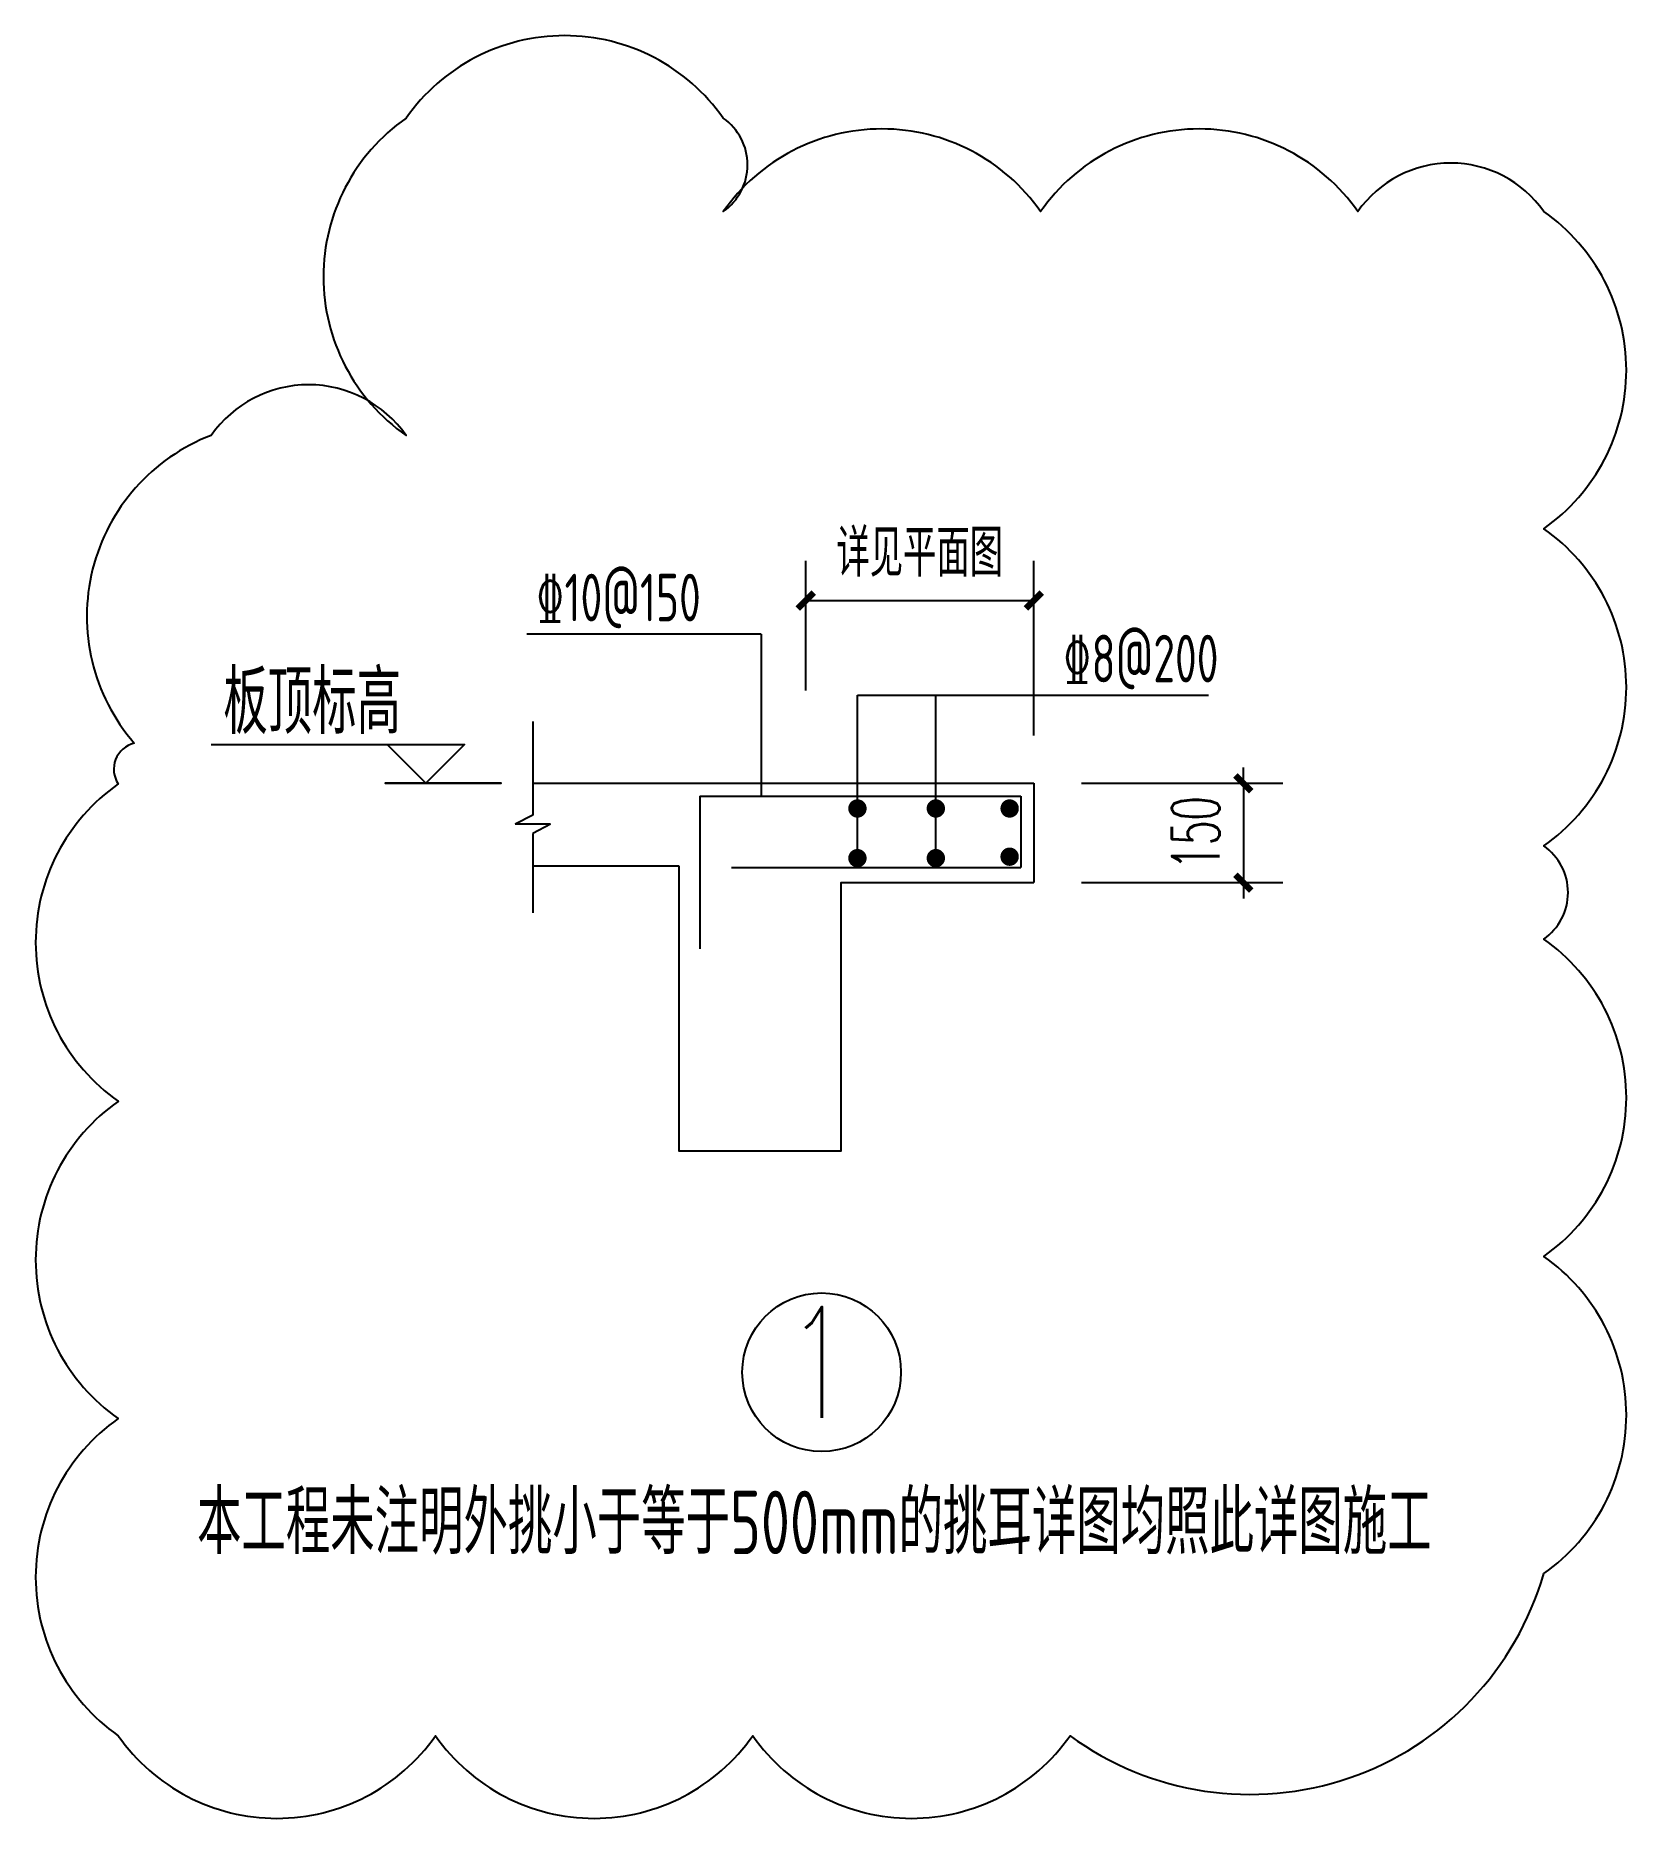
# Model space of a CAD drawing. Extents: x 0 to 125661, y -104936 to 8656.
# Drawn here: x 71739 to 81766, y -56290 to -45050 of the extents above; entities that cross this region are included whole.
import ezdxf
from ezdxf.enums import TextEntityAlignment as Align

# ---------------------------------------------------------------- set-up
doc = ezdxf.new("R2010")
doc.units = 0
doc.header["$LTSCALE"] = 800
doc.header["$MEASUREMENT"] = 0
doc.layers.get('0').update_dxf_attribs({"linetype": 'CONTINUOUS'})
doc.layers.get('Defpoints').update_dxf_attribs({"color": 1, "linetype": 'CONTINUOUS'})
doc.layers.add('3-ban', color=84, linetype='CONTINUOUS')
doc.layers.add('AXIS', color=3, linetype='CONTINUOUS')
doc.styles.add('DIM_FONT', font='SIMPLEX.shx', dxfattribs={"width": 0.6})
doc.styles.add('STYLE3', font='tj-romans1.shx', dxfattribs={"width": 0.7, "bigfont": 'tj-hztxt1.shx'})
doc.styles.add('TSSD_Rein', font='tssdeng.shx', dxfattribs={"width": 0.7, "bigfont": 'hztxt.shx'})
doc.dimstyles.new('DIMN', dxfattribs={"dimtxt": 300, "dimasz": 100, "dimexe": 250, "dimexo": 300, "dimgap": 150, "dimtad": 1, "dimdec": 0, "dimzin": 0, "dimdsep": 46, "dimtxsty": 'DIM_FONT', "dimblk": 'ARCHTICK', "dimcen": 0.09, "dimclrt": 7, "dimazin": 2, "dimtfac": 1, "dimtdec": 0, "dimtix": 1, "dimtmove": 2, "dimatfit": 3, "dimfxl": 0, "dimtolj": 1, "dimtzin": 0, "dimarcsym": 0})
doc.dimstyles.new('DIMN100', dxfattribs={"dimtxt": 300, "dimasz": 100, "dimexe": 250, "dimexo": 300, "dimgap": 150, "dimtad": 1, "dimdec": 0, "dimzin": 0, "dimdsep": 46, "dimtxsty": 'DIM_FONT', "dimblk": 'ARCHTICK', "dimcen": 0.09, "dimclrt": 7, "dimazin": 2, "dimtfac": 1, "dimtdec": 0, "dimtix": 1, "dimtmove": 2, "dimatfit": 3, "dimldrblk": 'ARCHTICK', "dimfxl": 0, "dimtolj": 1, "dimtzin": 0, "dimarcsym": 0})

msp = doc.modelspace()

# ---------------------------------------------------------------- texts
at = {"layer": '3-ban', "style": 'TSSD_Rein', "width": 0.7}
for s, height, p in [('%%13210@150', 300, (74893.3, -48743.3)), ('%%1328@200', 300, (78215.2, -49128)), ('板顶标高', 400, (72922.2, -49453.1)), ('本工程未注明外挑小于等于500mm的挑耳详图均照此详图施工', 400, (72756.2, -54624.4))]:
    msp.add_text(s, height=height, dxfattribs=at).set_placement(p)
at = {"layer": '3-ban', "color": 2, "style": 'STYLE3', "width": 0.7}
msp.add_text('1', height=700, dxfattribs=at).set_placement((76674.9, -53415.7), align=Align.MIDDLE_CENTER)

# ---------------------------------------------------------------- blocks, each defined once
blk = doc.blocks.new('_ArchTick')
at = {"color": 0, "linetype": 'ByBlock', "const_width": 0.4}
blk.add_lwpolyline([(-0.5, -0.5), (0.5, 0.5)], dxfattribs=at)
blk = doc.blocks.new('*D526')
at = {"layer": 'AXIS', "color": 0, "lineweight": -2}
for p, q in [((76593, -49179), (76593, -48362)), ((78031, -49464), (78031, -48362)), ((76593, -48612), (78031, -48612))]:
    blk.add_line(p, q, dxfattribs=at)
at = {"layer": 'Defpoints', "color": 0}
for p in [(78031, -48612), (76593, -49479), (78031, -49764)]:
    blk.add_point(p, dxfattribs=at)
at = {"layer": 'AXIS', "color": 0, "lineweight": -2, "xscale": 100, "yscale": 100, "zscale": 100, "rotation": 180}
blk.add_blockref('_ArchTick', (76593, -48612), dxfattribs=at)
at = {"layer": 'AXIS', "color": 0, "lineweight": -2, "xscale": 100, "yscale": 100, "zscale": 100}
blk.add_blockref('_ArchTick', (78031, -48612), dxfattribs=at)
at = {"layer": 'AXIS', "color": 7, "insert": (77312, -48312), "char_height": 300, "attachment_point": 5, "style": 'TSSD_Rein'}
blk.add_mtext('\\A1;详见平面图', dxfattribs=at)
blk = doc.blocks.new('*D527')
at = {"layer": '3-ban', "color": 0, "lineweight": -2}
for p, q in [((79352, -49764), (79352, -49664)), ((78331, -49764), (79602, -49764)), ((79352, -49764), (79352, -50390)), ((78331, -50390), (79602, -50390)), ((79352, -50390), (79352, -50490))]:
    blk.add_line(p, q, dxfattribs=at)
at = {"layer": 'Defpoints', "color": 0}
for p in [(78031, -49764), (78031, -50390), (79352, -50390)]:
    blk.add_point(p, dxfattribs=at)
at = {"layer": '3-ban', "color": 0, "lineweight": -2, "xscale": 100, "yscale": 100, "zscale": 100}
for p, rotation in [((79352, -49764), 270), ((79352, -50390), 90)]:
    blk.add_blockref('_ArchTick', p, dxfattribs=dict(at, rotation=rotation))
at = {"layer": '3-ban', "color": 7, "insert": (79052, -50077), "char_height": 300, "attachment_point": 5, "rotation": 90, "style": 'DIM_FONT'}
blk.add_mtext('\\A1;150', dxfattribs=at)

# ---------------------------------------------------------------- dimensions: what is measured, and where the dimension line sits
at = {"layer": '3-ban'}
dim = msp.add_linear_dim(base=(79351.9, -50390.1), p1=(78030.8, -49763.9), p2=(78030.8, -50390.1), angle=90, text='150', dimstyle='DIMN100', dxfattribs=at)
dim.commit()
dim.dimension.update_dxf_attribs({"geometry": '*D527', "text_midpoint": (79051.9, -50077)})
at = {"layer": 'AXIS'}
dim = msp.add_linear_dim(base=(78030.8, -48611.8), p1=(76592.7, -49478.9), p2=(78030.8, -49763.9), text='详见平面图', dimstyle='DIMN', override={"dimtxsty": 'TSSD_Rein'}, dxfattribs=at)
dim.commit()
dim.dimension.update_dxf_attribs({"geometry": '*D526', "text_midpoint": (77311.8, -48311.8)})

# ---------------------------------------------------------------- linework, layer by layer
at = {"layer": '3-ban'}
for p, q in [((76311.5, -48823.4), (74835.7, -48823.4)), ((76311.5, -48823.4), (76311.5, -49845.9)), ((76919.5, -50294.3), (76919.5, -49208)), ((76919.5, -49208), (79132.6, -49208)), ((77413.6, -50294.3), (77413.6, -49208)), ((74873, -49374.7), (74873, -49965.3)), ((74873, -49763.9), (78030.8, -49763.9)), ((78030.8, -49763.9), (78030.8, -50390.1)), ((74873, -49965.3), (74762.3, -50022.6)), ((74983.7, -50022.6), (74762.3, -50022.6)), ((74983.7, -50022.6), (74873, -50079.9)), ((74873, -50079.9), (74873, -50582.1)), ((74873, -50284.1), (75792.7, -50284.1))]:
    msp.add_line(p, q, dxfattribs=at)
at = {"layer": '3-ban', "color": 1}
for p, q in [((75925.9, -49845.9), (77949.7, -49845.9)), ((75925.9, -49845.9), (75925.9, -50807.7)), ((77949.7, -49845.9), (77949.7, -50294.3)), ((76126, -50294.3), (77949.7, -50294.3))]:
    msp.add_line(p, q, dxfattribs=at)
msp.add_lwpolyline([(81245.8, -54747.1, 0.5205671), (81245.8, -52747.1, 0.5205671), (81245.8, -50747.1, 0.5205671), (81245.8, -50159.1, 0.5205671), (81245.8, -48159.1, 0.5205671), (81245.8, -46159.1, 0.5205671), (80073.7, -46159.1, 0.5205671), (78073.7, -46159.1, 0.5205671), (76073.7, -46159.1, 0.5205671), (76073.7, -45571, 0.5205671), (74073.7, -45571, 0.5205671), (74073.7, -47571, 0.5205671), (72845.6, -47571, 0.5205671), (72360.5, -49511.3, 0.5205671), (72259.5, -49768.6, 0.5205671), (72259.5, -51768.6, 0.5205671), (72259.5, -51769.7, 0.5205671), (72259.5, -53769.7, 0.5205671), (72259.5, -55769.7, 0.5205671), (74259.5, -55769.7, 0.5205671), (76259.5, -55769.7, 0.5205671), (78259.5, -55769.7, 0.5205671)], format="xyb", close=True, dxfattribs=at)
at = {"layer": '3-ban'}
for points in [[(72844.6, -49519.2), (74443.2, -49519.2), (74198.6, -49763.9), (74673.2, -49763.9), (73942.9, -49763.9), (74198.6, -49763.9), (73954, -49519.2)], [(75792.7, -50284.1), (75792.7, -52081.4), (76816.6, -52081.4), (76816.6, -50390.1), (78030.8, -50390.1)]]:
    msp.add_lwpolyline(points, dxfattribs=at)
at = {"layer": '3-ban', "color": 1, "const_width": 57.9}
for points in [[(76890.4, -49923.2, 1), (76948.3, -49923.2, 1)], [(77384.6, -49923.2, 1), (77442.5, -49923.2, 1)], [(77849.8, -49923.2, 1), (77907.7, -49923.2, 1)], [(76890.4, -50236.4, 1), (76948.3, -50236.4, 1)], [(77384.6, -50236.4, 1), (77442.5, -50236.4, 1)], [(77849.8, -50227, 1), (77907.7, -50227, 1)]]:
    msp.add_lwpolyline(points, format="xyb", close=True, dxfattribs=at)
at = {"layer": '3-ban', "color": 1}
msp.add_circle((76693.7, -53477.9), 500, dxfattribs=at)

msp.set_redraw_order([(e.dxf.handle, doc.entitydb.next_handle()) for e in msp.query("TEXT MTEXT ATTDEF DIMENSION ARC_DIMENSION")])  # texts and dimensions are drawn at this point

doc.saveas('drawing.dxf')
